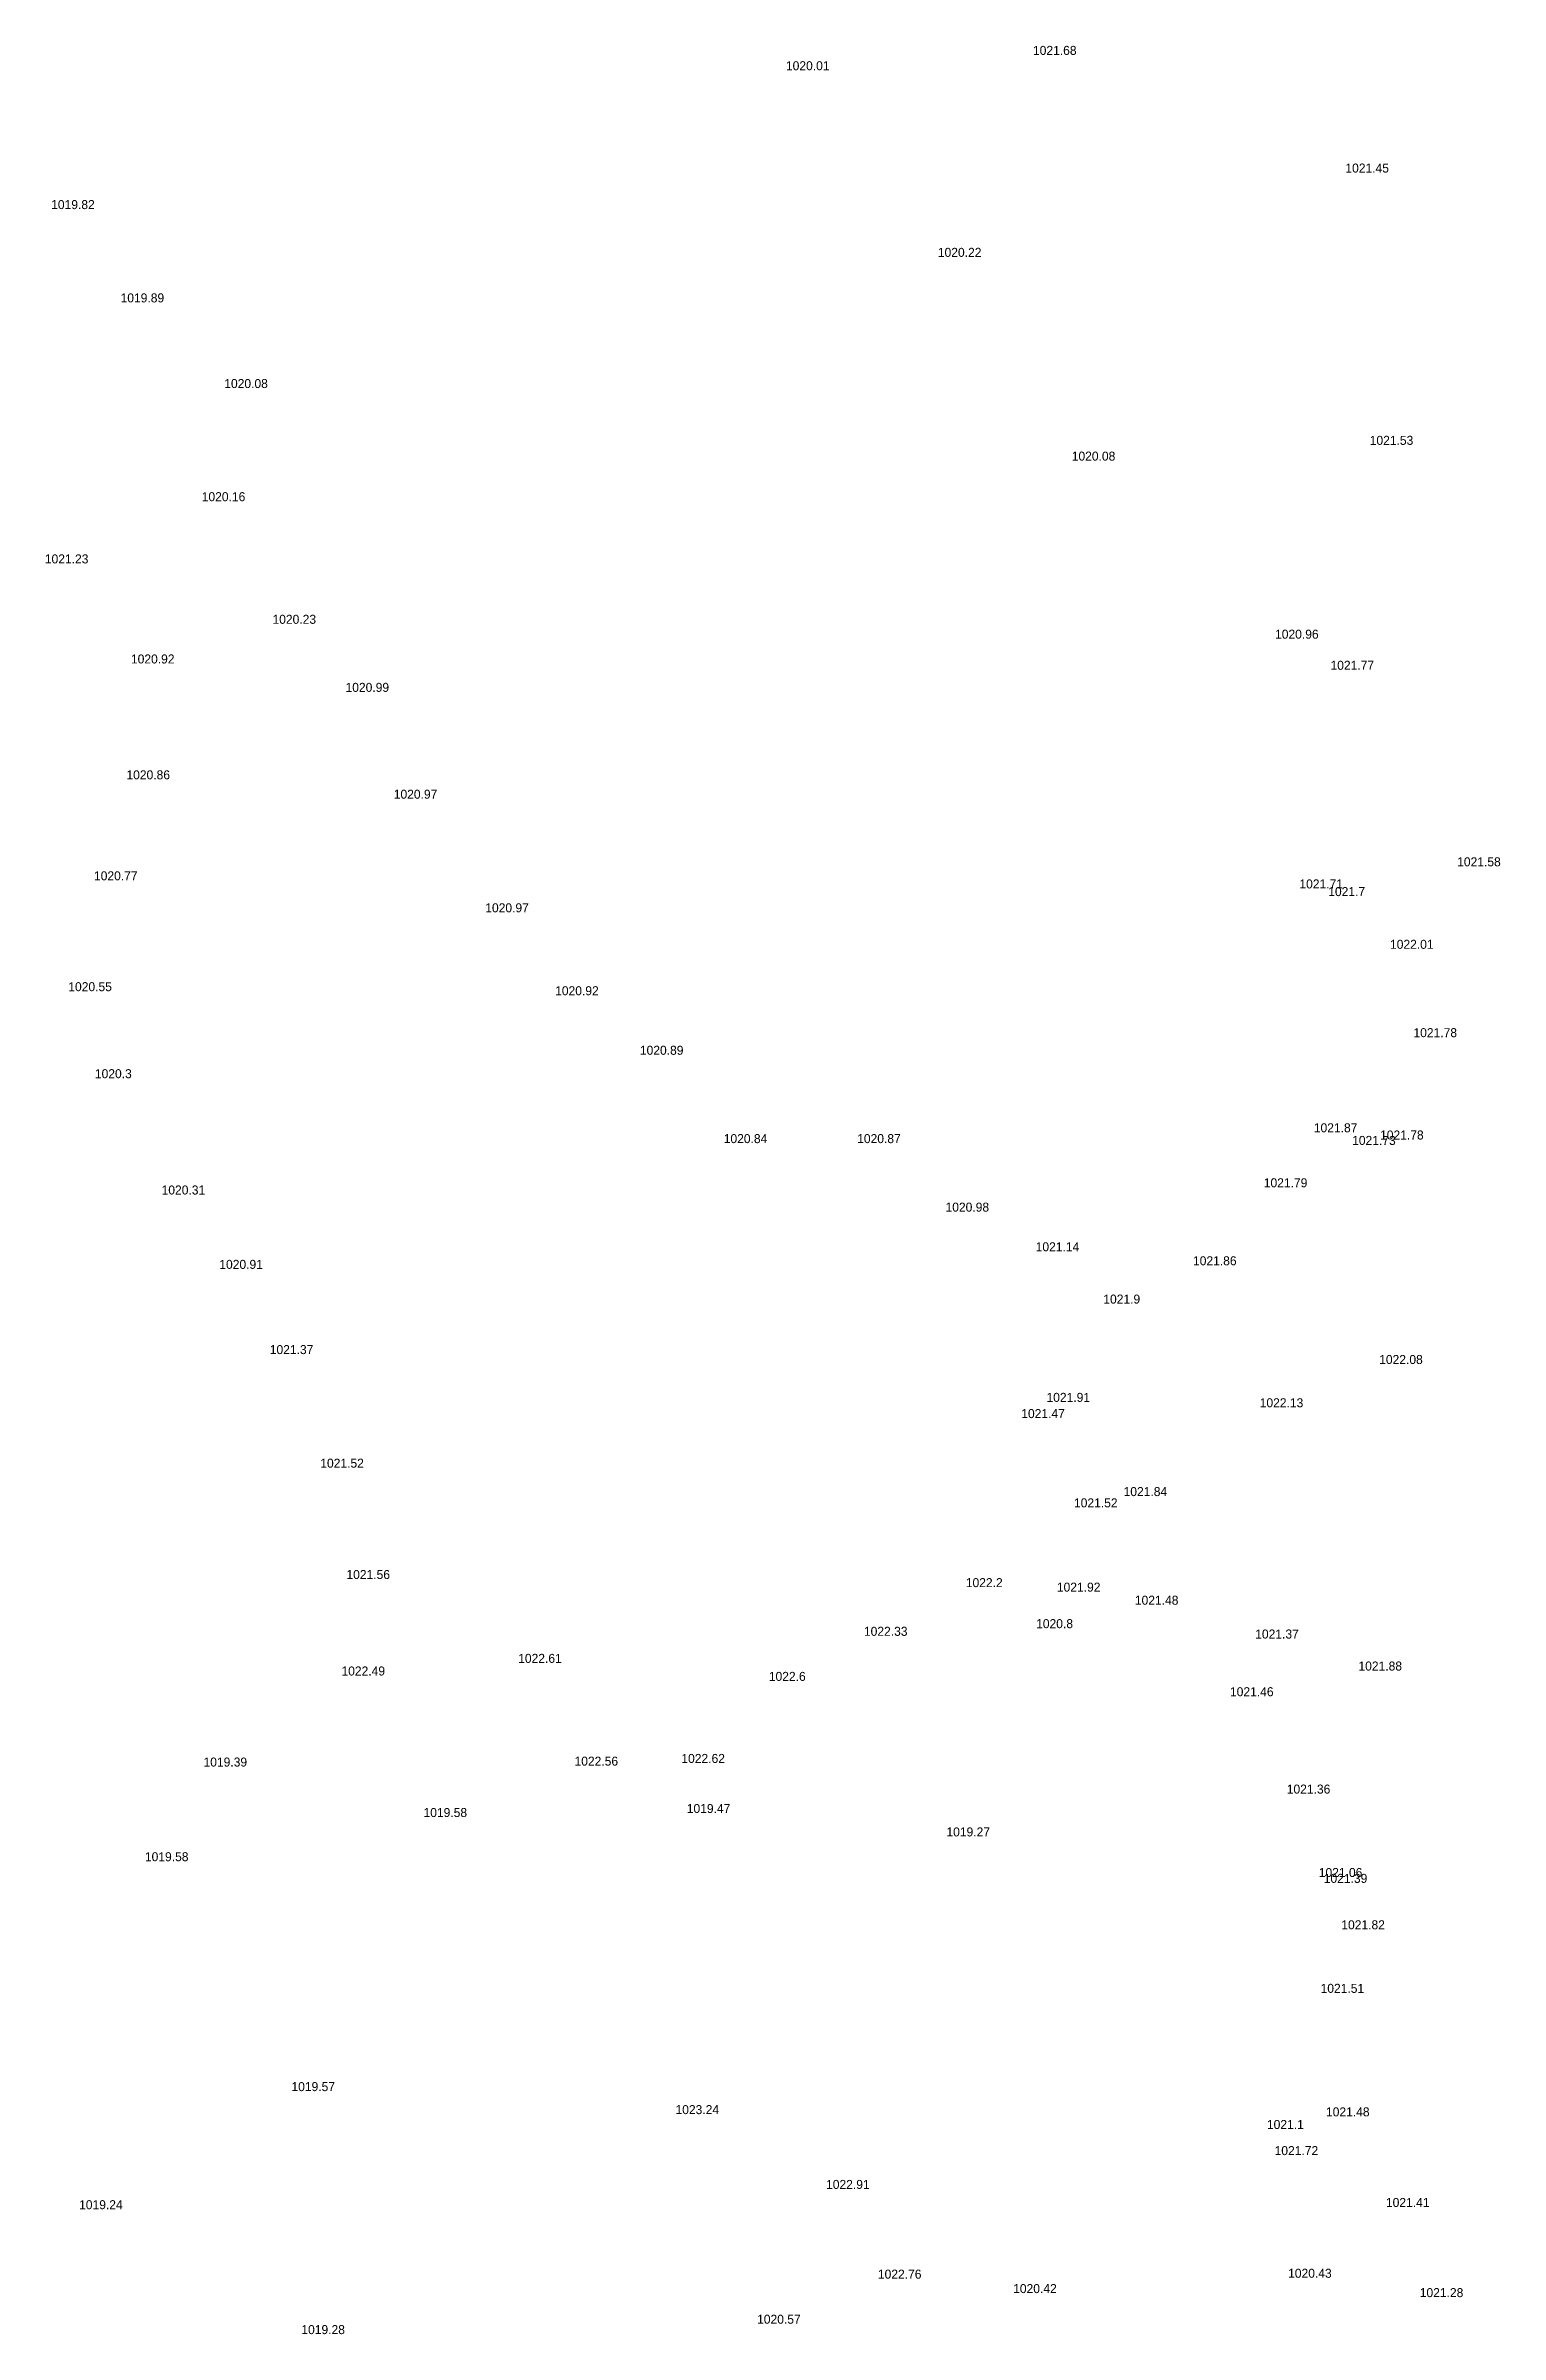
# Model space of a CAD drawing. Header units: inches. Extents: x 628884 to 629912, y 4519174 to 4520145.
# Drawn here: x 629267.4 to 629299.7, y 4519679.3 to 4519730.1 of the extents above; entities that cross this region are included whole.
import ezdxf

# ---------------------------------------------------------------- set-up
doc = ezdxf.new("R2010")
doc.units = ezdxf.units.IN
doc.header["$MEASUREMENT"] = 0

msp = doc.modelspace()

# ---------------------------------------------------------------- texts
for s, p in [('1020.01', (629283.85, 4519729.53, 1020.01)), ('1021.68', (629289.33, 4519729.87, 1021.68)), ('1021.45', (629296.26, 4519727.26, 1021.45)), ('1019.82', (629267.55, 4519726.45, 1019.82)), ('1020.22', (629287.22, 4519725.39, 1020.22)), ('1019.89', (629269.09, 4519724.38, 1019.89)), ('1020.08', (629271.39, 4519722.48, 1020.08)), ('1020.08', (629290.19, 4519720.87, 1020.08)), ('1021.53', (629296.8, 4519721.22, 1021.53)), ('1020.16', (629270.89, 4519719.97, 1020.16)), ('1021.23', (629267.41, 4519718.59, 1021.23)), ('1020.23', (629272.46, 4519717.25, 1020.23)), ('1020.96', (629294.7, 4519716.92, 1020.96)), ('1020.92', (629269.32, 4519716.37, 1020.92)), ('1021.77', (629295.93, 4519716.23, 1021.77)), ('1020.99', (629274.08, 4519715.74, 1020.99)), ('1020.86', (629269.22, 4519713.8, 1020.86)), ('1020.97', (629275.15, 4519713.37, 1020.97)), ('1021.58', (629298.74, 4519711.87, 1021.58)), ('1020.77', (629268.5, 4519711.56, 1020.77)), ('1021.71', (629295.24, 4519711.38, 1021.71)), ('1021.7', (629295.88, 4519711.21, 1021.7)), ('1020.97', (629277.18, 4519710.85, 1020.97)), ('1022.01', (629297.25, 4519710.04, 1022.01)), ('1020.55', (629267.93, 4519709.1, 1020.55)), ('1020.92', (629278.73, 4519709.01, 1020.92)), ('1020.89', (629280.61, 4519707.69, 1020.89)), ('1021.78', (629297.77, 4519708.08, 1021.78)), ('1020.3', (629268.52, 4519707.17, 1020.3)), ('1020.84', (629282.47, 4519705.73, 1020.84)), ('1020.87', (629285.43, 4519705.73, 1020.87)), ('1021.87', (629295.56, 4519705.97, 1021.87)), ('1021.73', (629296.41, 4519705.69, 1021.73)), ('1021.78', (629297.03, 4519705.81, 1021.78)), ('1020.31', (629270, 4519704.59, 1020.31)), ('1021.79', (629294.45, 4519704.75, 1021.79)), ('1020.98', (629287.39, 4519704.21, 1020.98)), ('1021.14', (629289.39, 4519703.33, 1021.14)), ('1020.91', (629271.28, 4519702.94, 1020.91)), ('1021.86', (629292.88, 4519703.02, 1021.86)), ('1021.9', (629290.89, 4519702.17, 1021.9)), ('1021.37', (629272.4, 4519701.05, 1021.37)), ('1022.08', (629297.01, 4519700.83, 1022.08)), ('1021.47', (629289.07, 4519699.63, 1021.47)), ('1021.91', (629289.63, 4519699.99, 1021.91)), ('1022.13', (629294.36, 4519699.87, 1022.13)), ('1021.52', (629273.52, 4519698.53, 1021.52)), ('1021.52', (629290.24, 4519697.65, 1021.52)), ('1021.84', (629291.34, 4519697.9, 1021.84)), ('1021.56', (629274.1, 4519696.06, 1021.56)), ('1022.2', (629287.84, 4519695.88, 1022.2)), ('1021.92', (629289.86, 4519695.78, 1021.92)), ('1021.48', (629291.59, 4519695.49, 1021.48)), ('1020.8', (629289.4, 4519694.97, 1020.8)), ('1022.33', (629285.58, 4519694.8, 1022.33)), ('1021.37', (629294.26, 4519694.74, 1021.37)), ('1022.61', (629277.91, 4519694.2, 1022.61)), ('1021.88', (629296.55, 4519694.03, 1021.88)), ('1022.49', (629273.99, 4519693.92, 1022.49)), ('1022.6', (629283.47, 4519693.8, 1022.6)), ('1021.46', (629293.7, 4519693.46, 1021.46)), ('1019.39', (629270.93, 4519691.9, 1019.39)), ('1022.56', (629279.16, 4519691.92, 1022.56)), ('1022.62', (629281.53, 4519691.98, 1022.62)), ('1021.36', (629294.96, 4519691.3, 1021.36)), ('1019.58', (629275.81, 4519690.78, 1019.58)), ('1019.47', (629281.65, 4519690.87, 1019.47)), ('1019.27', (629287.41, 4519690.35, 1019.27)), ('1019.58', (629269.63, 4519689.8, 1019.58)), ('1021.06', (629295.67, 4519689.45, 1021.06)), ('1021.39', (629295.78, 4519689.32, 1021.39)), ('1021.82', (629296.17, 4519688.29, 1021.82)), ('1021.51', (629295.71, 4519686.88, 1021.51)), ('1019.57', (629272.88, 4519684.7, 1019.57)), ('1023.24', (629281.4, 4519684.19, 1023.24)), ('1021.1', (629294.52, 4519683.86, 1021.1)), ('1021.48', (629295.83, 4519684.14, 1021.48)), ('1021.72', (629294.69, 4519683.28, 1021.72)), ('1022.91', (629284.74, 4519682.53, 1022.91)), ('1019.24', (629268.17, 4519682.08, 1019.24)), ('1021.41', (629297.16, 4519682.13, 1021.41)), ('1022.76', (629285.89, 4519680.54, 1022.76)), ('1020.43', (629294.99, 4519680.56, 1020.43)), ('1020.42', (629288.89, 4519680.22, 1020.42)), ('1021.28', (629297.91, 4519680.13, 1021.28)), ('1019.28', (629273.1, 4519679.31, 1019.28)), ('1020.57', (629283.21, 4519679.54, 1020.57))]:
    msp.add_text(s, height=0.2).set_placement(p)

doc.saveas('drawing.dxf')
